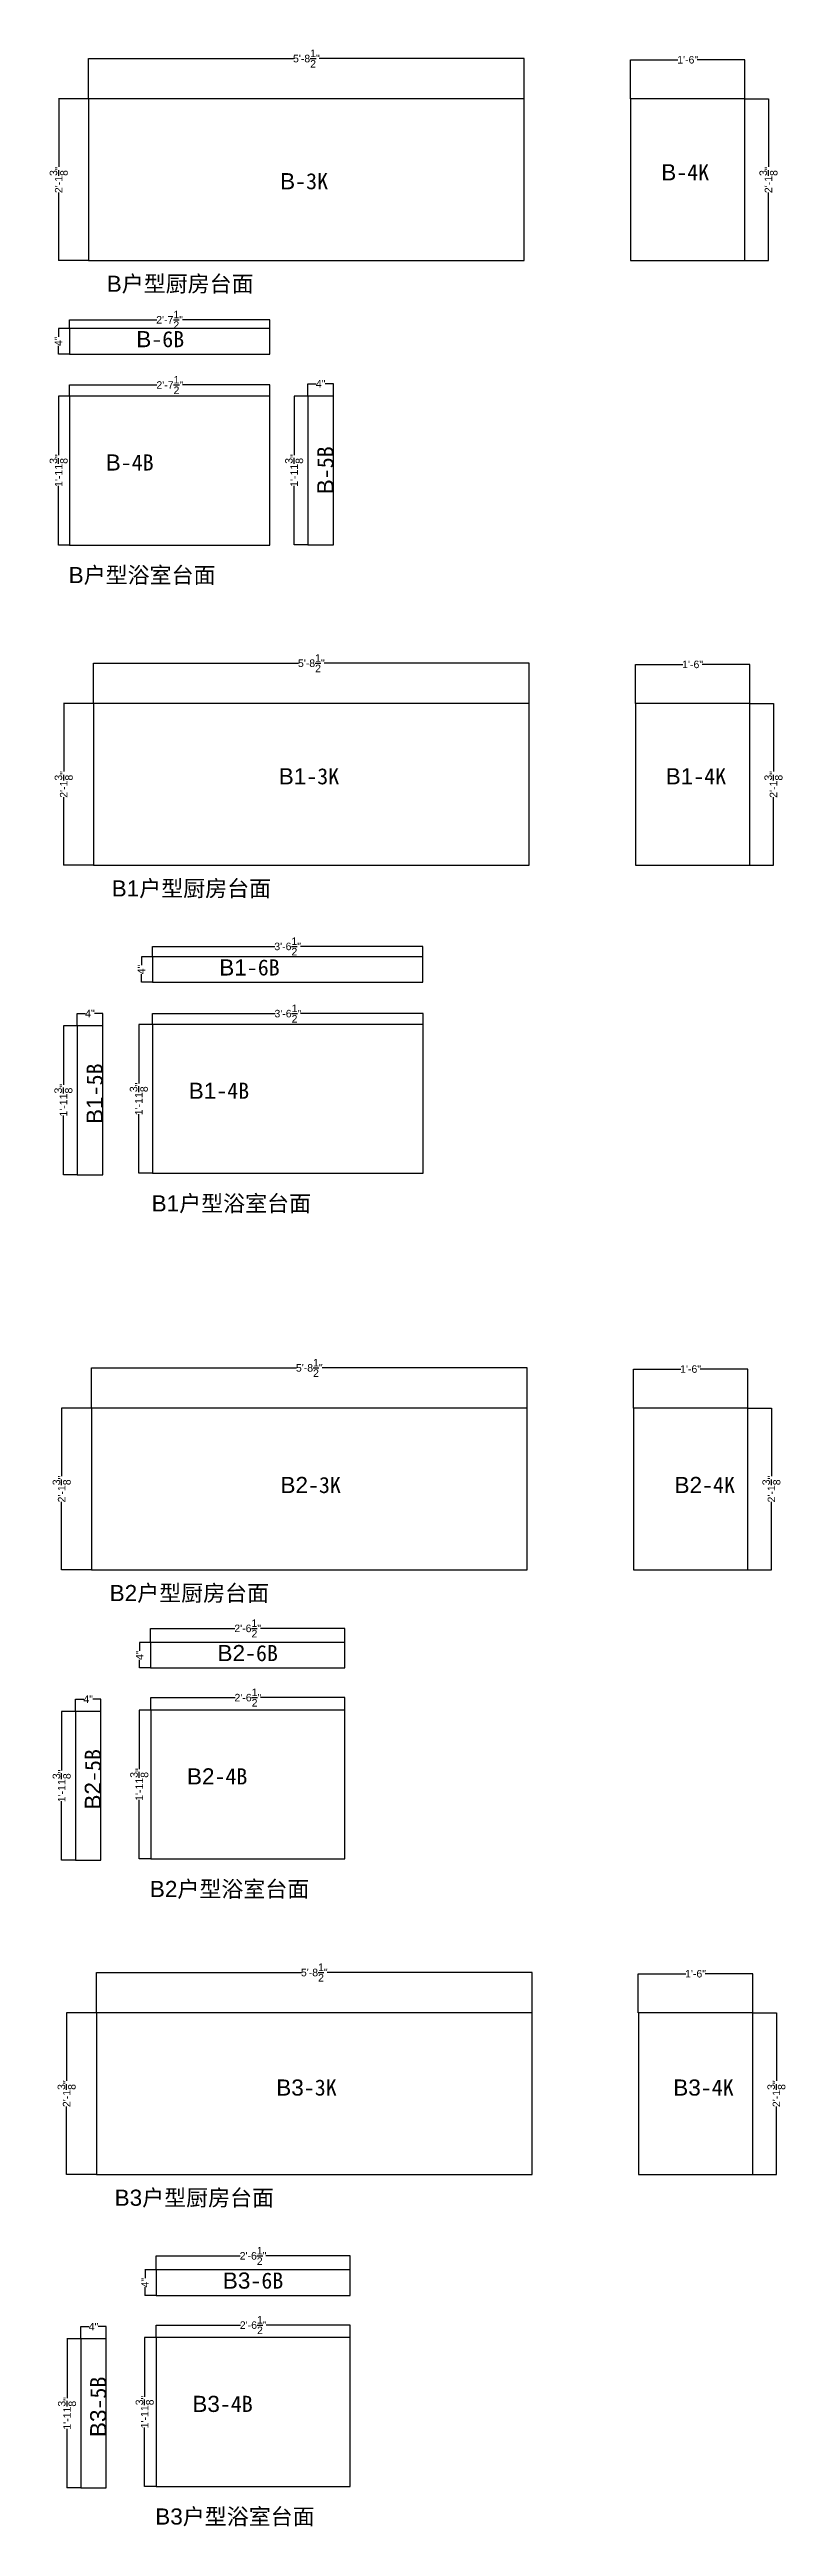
# Model space of a CAD drawing. Header units: inches. Extents: x -997106 to 39633, y -30199 to 1961.
# Drawn here: x 4760 to 7699, y -12924 to -3041 of the extents above; entities that cross this region are included whole.
import ezdxf

# ---------------------------------------------------------------- set-up
doc = ezdxf.new("R2010")
doc.units = ezdxf.units.IN
doc.header["$MEASUREMENT"] = 0
doc.layers.get('Defpoints').update_dxf_attribs({"color": 3})
doc.layers.add('编号', color=10, linetype='Continuous', plot=False)
doc.styles.get("Standard").update_dxf_attribs({"font": 'arial.ttf'})
doc.dimstyles.get("Standard").update_dxf_attribs({"dimtxt": 30, "dimasz": 1, "dimexe": 0.18, "dimexo": 0.0625, "dimgap": 0.09, "dimtad": 0, "dimtoh": 1, "dimdec": 4, "dimlfac": 0.03937, "dimzin": 0, "dimdsep": 46, "dimlunit": 4, "dimtxsty": 'Standard', "dimblk": 'ARCHTICK', "dimcen": 1, "dimadec": 0, "dimazin": 0, "dimtfac": 1, "dimtdec": 4, "dimtix": 1, "dimtofl": 0, "dimtmove": 2, "dimatfit": 3, "dimldrblk": 'ARCHTICK', "dimfxl": 1, "dimtolj": 1, "dimtzin": 0, "dimarcsym": 0})

msp = doc.modelspace()

# ---------------------------------------------------------------- texts
at = {"char_height": 64.3508622, "attachment_point": 1}
for s, insert in [('B{\\fSimSun|b0|i0|c134|p2;户型厨房台面}', (4988.62083, -3942.92955)), ('B{\\fSimSun|b0|i0|c134|p2;户型浴室台面}', (4836.5502, -5105.34741)), ('B1{\\fSimSun|b0|i0|c134|p2;户型厨房台面}', (5008.48823, -6355.57593)), ('B1{\\fSimSun|b0|i0|c134|p2;户型浴室台面}', (5167.99405, -7612.34775)), ('B2{\\fSimSun|b0|i0|c134|p2;户型厨房台面}', (5000.30633, -9167.21558)), ('B2{\\fSimSun|b0|i0|c134|p2;户型浴室台面}', (5160.88133, -10348.11614)), ('B3{\\fSimSun|b0|i0|c134|p2;户型厨房台面}', (5020.17374, -11579.86196)), ('B3{\\fSimSun|b0|i0|c134|p2;户型浴室台面}', (5182.34449, -12851.9142))]:
    msp.add_mtext(s, dxfattribs=dict(at, insert=insert))
at = {"layer": '编号', "char_height": 64.3508622, "attachment_point": 1}
for s, insert in [('B{\\fSimSun|b0|i0|c134|p2;-3K}', (5681.04664, -3533.79139)), ('B{\\fSimSun|b0|i0|c134|p2;-4K}', (7202.94962, -3498.27257)), ('B{\\fSimSun|b0|i0|c134|p2;-6B}', (5106.63169, -4163.94506)), ('B{\\fSimSun|b0|i0|c134|p2;-4B}', (4984.69964, -4656.01632)), ('B1{\\fSimSun|b0|i0|c134|p2;-3K}', (5675.64495, -5908.19296)), ('B1{\\fSimSun|b0|i0|c134|p2;-4K}', (7220.85901, -5908.19296)), ('B1{\\fSimSun|b0|i0|c134|p2;-6B}', (5438.07555, -6670.9454)), ('B1{\\fSimSun|b0|i0|c134|p2;-4B}', (5316.1435, -7163.01666)), ('B2{\\fSimSun|b0|i0|c134|p2;-3K}', (5682.45484, -8735.98948)), ('B2{\\fSimSun|b0|i0|c134|p2;-4K}', (7255.97965, -8735.98948)), ('B2{\\fSimSun|b0|i0|c134|p2;-6B}', (5430.96282, -9406.71379)), ('B2{\\fSimSun|b0|i0|c134|p2;-4B}', (5309.03077, -9898.78504)), ('B3{\\fSimSun|b0|i0|c134|p2;-3K}', (5665.6347, -11140.26965)), ('B3{\\fSimSun|b0|i0|c134|p2;-4K}', (7250.97439, -11140.26965)), ('B3{\\fSimSun|b0|i0|c134|p2;-6B}', (5452.42599, -11910.51185)), ('B3{\\fSimSun|b0|i0|c134|p2;-4B}', (5330.49393, -12402.58311))]:
    msp.add_mtext(s, dxfattribs=dict(at, insert=insert))
at = {"layer": '编号', "char_height": 64.3508622, "attachment_point": 1, "rotation": 90}
for s, insert in [('B{\\fSimSun|b0|i0|c134|p2;-5B}', (5829.24709, -4815.05339)), ('B1{\\fSimSun|b0|i0|c134|p2;-5B}', (4908.0274, -7327.7117)), ('B2{\\fSimSun|b0|i0|c134|p2;-5B}', (4900.91467, -10063.48009)), ('B3{\\fSimSun|b0|i0|c134|p2;-5B}', (4922.37783, -12567.27815))]:
    msp.add_mtext(s, dxfattribs=dict(at, insert=insert))

# ---------------------------------------------------------------- blocks, each defined once
blk = doc.blocks.new('_ArchTick')
at = {"color": 0, "linetype": 'ByBlock', "const_width": 0.15}
blk.add_lwpolyline([(-0.5, -0.5), (0.5, 0.5)], dxfattribs=at)
blk = doc.blocks.new('*D178')
at = {"color": 0, "lineweight": -2, "transparency": 16777216}
for p, q in [((4927.5, -8461.9), (4927.5, -8300.7)), ((4927.5, -8300.9), (5746.6, -8300.9)), ((6667.5, -8300.9), (5848.4, -8300.9)), ((6667.5, -8461.9), (6667.5, -8300.7))]:
    blk.add_line(p, q, dxfattribs=at)
at = {"layer": 'Defpoints', "color": 0, "transparency": 16777216}
for p in [(6667.5, -8300.9), (4927.5, -8461.9), (6667.5, -8461.9)]:
    blk.add_point(p, dxfattribs=at)
at = {"color": 0, "lineweight": -2, "transparency": 16777216, "rotation": 180}
blk.add_blockref('_ArchTick', (4927.5, -8300.9), dxfattribs=at)
at = {"color": 0, "lineweight": -2, "transparency": 16777216}
blk.add_blockref('_ArchTick', (6667.5, -8300.9), dxfattribs=at)
at = {"color": 0, "transparency": 16777216, "insert": (5797.5, -8300.9), "char_height": 30, "attachment_point": 5}
blk.add_mtext('\\A1;5\'-8{\\H1x;\\S1/2;}"', dxfattribs=at)
blk = doc.blocks.new('*D179')
at = {"color": 0, "lineweight": -2, "transparency": 16777216}
for p, q in [((4927.5, -8461.9), (4808.4, -8461.9)), ((4808.5, -8461.9), (4808.5, -8733.3)), ((4808.5, -9106.9), (4808.5, -8835.6)), ((4927.5, -9106.9), (4808.4, -9106.9))]:
    blk.add_line(p, q, dxfattribs=at)
at = {"layer": 'Defpoints', "color": 0, "transparency": 16777216}
for p in [(4927.5, -8461.9), (4808.5, -9106.9), (4927.5, -9106.9)]:
    blk.add_point(p, dxfattribs=at)
at = {"color": 0, "lineweight": -2, "transparency": 16777216}
for p, rotation in [((4808.5, -8461.9), 90), ((4808.5, -9106.9), 270)]:
    blk.add_blockref('_ArchTick', p, dxfattribs=dict(at, rotation=rotation))
at = {"color": 0, "transparency": 16777216, "insert": (4808.5, -8784.4), "char_height": 30, "attachment_point": 5, "rotation": 90}
blk.add_mtext('\\A1;2\'-1{\\H1x;\\S3/8;}"', dxfattribs=at)
blk = doc.blocks.new('*D180')
at = {"color": 0, "lineweight": -2, "transparency": 16777216}
for p, q in [((7091.7, -8461.9), (7091.7, -8305.7)), ((7091.7, -8305.8), (7281.6, -8305.8)), ((7548.7, -8305.8), (7358.7, -8305.8)), ((7548.7, -8461.9), (7548.7, -8305.7))]:
    blk.add_line(p, q, dxfattribs=at)
at = {"layer": 'Defpoints', "color": 0, "transparency": 16777216}
for p in [(7548.7, -8305.8), (7091.7, -8461.9), (7548.7, -8461.9)]:
    blk.add_point(p, dxfattribs=at)
at = {"color": 0, "lineweight": -2, "transparency": 16777216, "rotation": 180}
blk.add_blockref('_ArchTick', (7091.7, -8305.8), dxfattribs=at)
at = {"color": 0, "lineweight": -2, "transparency": 16777216}
blk.add_blockref('_ArchTick', (7548.7, -8305.8), dxfattribs=at)
at = {"color": 0, "transparency": 16777216, "insert": (7320.2, -8305.8), "char_height": 30, "attachment_point": 5}
blk.add_mtext('\\A1;1\'-6"', dxfattribs=at)
blk = doc.blocks.new('*D181')
at = {"color": 0, "lineweight": -2, "transparency": 16777216}
for p, q in [((7548.7, -8461.9), (7643.1, -8461.9)), ((7642.9, -8461.9), (7642.9, -8733.3)), ((7642.9, -9106.9), (7642.9, -8835.6)), ((7548.7, -9106.9), (7643.1, -9106.9))]:
    blk.add_line(p, q, dxfattribs=at)
at = {"layer": 'Defpoints', "color": 0, "transparency": 16777216}
for p in [(7548.7, -8461.9), (7548.7, -9106.9), (7642.9, -9106.9)]:
    blk.add_point(p, dxfattribs=at)
at = {"color": 0, "lineweight": -2, "transparency": 16777216}
for p, rotation in [((7642.9, -8461.9), 90), ((7642.9, -9106.9), 270)]:
    blk.add_blockref('_ArchTick', p, dxfattribs=dict(at, rotation=rotation))
at = {"color": 0, "transparency": 16777216, "insert": (7642.9, -8784.4), "char_height": 30, "attachment_point": 5, "rotation": 90}
blk.add_mtext('\\A1;2\'-1{\\H1x;\\S3/8;}"', dxfattribs=at)
blk = doc.blocks.new('*D218')
at = {"color": 0, "lineweight": -2, "transparency": 16777216}
for p, q in [((4947.4, -10874.5), (4947.4, -10713.4)), ((4947.4, -10713.5), (5766.5, -10713.5)), ((6687.4, -10713.5), (5868.3, -10713.5)), ((6687.4, -10874.5), (6687.4, -10713.4))]:
    blk.add_line(p, q, dxfattribs=at)
at = {"layer": 'Defpoints', "color": 0, "transparency": 16777216}
for p in [(6687.4, -10713.5), (4947.4, -10874.6), (6687.4, -10874.6)]:
    blk.add_point(p, dxfattribs=at)
at = {"color": 0, "lineweight": -2, "transparency": 16777216, "rotation": 180}
blk.add_blockref('_ArchTick', (4947.4, -10713.5), dxfattribs=at)
at = {"color": 0, "lineweight": -2, "transparency": 16777216}
blk.add_blockref('_ArchTick', (6687.4, -10713.5), dxfattribs=at)
at = {"color": 0, "transparency": 16777216, "insert": (5817.4, -10713.5), "char_height": 30, "attachment_point": 5}
blk.add_mtext('\\A1;5\'-8{\\H1x;\\S1/2;}"', dxfattribs=at)
blk = doc.blocks.new('*D219')
at = {"color": 0, "lineweight": -2, "transparency": 16777216}
for p, q in [((4947.3, -10874.6), (4828.2, -10874.6)), ((4828.4, -10874.6), (4828.4, -11146)), ((4828.4, -11519.6), (4828.4, -11248.2)), ((4947.3, -11519.6), (4828.2, -11519.6))]:
    blk.add_line(p, q, dxfattribs=at)
at = {"layer": 'Defpoints', "color": 0, "transparency": 16777216}
for p in [(4947.4, -10874.6), (4828.4, -11519.6), (4947.4, -11519.6)]:
    blk.add_point(p, dxfattribs=at)
at = {"color": 0, "lineweight": -2, "transparency": 16777216}
for p, rotation in [((4828.4, -10874.6), 90), ((4828.4, -11519.6), 270)]:
    blk.add_blockref('_ArchTick', p, dxfattribs=dict(at, rotation=rotation))
at = {"color": 0, "transparency": 16777216, "insert": (4828.4, -11197.1), "char_height": 30, "attachment_point": 5, "rotation": 90}
blk.add_mtext('\\A1;2\'-1{\\H1x;\\S3/8;}"', dxfattribs=at)
blk = doc.blocks.new('*D220')
at = {"color": 0, "lineweight": -2, "transparency": 16777216}
for p, q in [((7111.5, -10874.5), (7111.5, -10718.3)), ((7111.5, -10718.5), (7301.5, -10718.5)), ((7568.5, -10718.5), (7378.6, -10718.5)), ((7568.5, -10874.5), (7568.5, -10718.3))]:
    blk.add_line(p, q, dxfattribs=at)
at = {"layer": 'Defpoints', "color": 0, "transparency": 16777216}
for p in [(7568.5, -10718.5), (7111.5, -10874.6), (7568.5, -10874.6)]:
    blk.add_point(p, dxfattribs=at)
at = {"color": 0, "lineweight": -2, "transparency": 16777216, "rotation": 180}
blk.add_blockref('_ArchTick', (7111.5, -10718.5), dxfattribs=at)
at = {"color": 0, "lineweight": -2, "transparency": 16777216}
blk.add_blockref('_ArchTick', (7568.5, -10718.5), dxfattribs=at)
at = {"color": 0, "transparency": 16777216, "insert": (7340, -10718.5), "char_height": 30, "attachment_point": 5}
blk.add_mtext('\\A1;1\'-6"', dxfattribs=at)
blk = doc.blocks.new('*D221')
at = {"color": 0, "lineweight": -2, "transparency": 16777216}
for p, q in [((7568.6, -10874.6), (7663, -10874.6)), ((7662.8, -10874.6), (7662.8, -11146)), ((7662.8, -11519.6), (7662.8, -11248.2)), ((7568.6, -11519.6), (7663, -11519.6))]:
    blk.add_line(p, q, dxfattribs=at)
at = {"layer": 'Defpoints', "color": 0, "transparency": 16777216}
for p in [(7568.5, -10874.6), (7568.5, -11519.6), (7662.8, -11519.6)]:
    blk.add_point(p, dxfattribs=at)
at = {"color": 0, "lineweight": -2, "transparency": 16777216}
for p, rotation in [((7662.8, -10874.6), 90), ((7662.8, -11519.6), 270)]:
    blk.add_blockref('_ArchTick', p, dxfattribs=dict(at, rotation=rotation))
at = {"color": 0, "transparency": 16777216, "insert": (7662.8, -11197.1), "char_height": 30, "attachment_point": 5, "rotation": 90}
blk.add_mtext('\\A1;2\'-1{\\H1x;\\S3/8;}"', dxfattribs=at)
blk = doc.blocks.new('*D936')
at = {"color": 0, "lineweight": -2, "transparency": 16777216}
for p, q in [((4863.5, -9671.8), (4808.4, -9671.8)), ((4808.6, -9671.8), (4808.6, -9907.7)), ((4808.6, -10265.8), (4808.6, -10029.9)), ((4863.5, -10265.8), (4808.4, -10265.8))]:
    blk.add_line(p, q, dxfattribs=at)
at = {"layer": 'Defpoints', "color": 0, "transparency": 16777216}
for p in [(4863.5, -9671.8), (4808.6, -10265.8), (4863.5, -10265.8)]:
    blk.add_point(p, dxfattribs=at)
at = {"color": 0, "lineweight": -2, "transparency": 16777216}
for p, rotation in [((4808.6, -9671.8), 90), ((4808.6, -10265.8), 270)]:
    blk.add_blockref('_ArchTick', p, dxfattribs=dict(at, rotation=rotation))
at = {"color": 0, "transparency": 16777216, "insert": (4808.6, -9968.8), "char_height": 30, "attachment_point": 5, "rotation": 90}
blk.add_mtext('\\A1;1\'-11{\\H1x;\\S3/8;}"', dxfattribs=at)
blk = doc.blocks.new('*D937')
at = {"color": 0, "lineweight": -2, "transparency": 16777216}
for p, q in [((4863.5, -9671.7), (4863.5, -9622.5)), ((4863.5, -9622.7), (4896.6, -9622.7)), ((4965.5, -9622.7), (4932.5, -9622.7)), ((4965.5, -9671.7), (4965.5, -9622.5))]:
    blk.add_line(p, q, dxfattribs=at)
at = {"layer": 'Defpoints', "color": 0, "transparency": 16777216}
for p in [(4863.5, -9671.8), (4965.5, -9622.7), (4965.5, -9671.8)]:
    blk.add_point(p, dxfattribs=at)
at = {"color": 0, "lineweight": -2, "transparency": 16777216, "rotation": 180}
blk.add_blockref('_ArchTick', (4863.5, -9622.7), dxfattribs=at)
at = {"color": 0, "lineweight": -2, "transparency": 16777216}
blk.add_blockref('_ArchTick', (4965.5, -9622.7), dxfattribs=at)
at = {"color": 0, "transparency": 16777216, "insert": (4914.5, -9622.7), "char_height": 30, "attachment_point": 5}
blk.add_mtext('\\A1;4"', dxfattribs=at)
blk = doc.blocks.new('*D932')
at = {"color": 0, "lineweight": -2, "transparency": 16777216}
for p, q in [((5163.9, -9396.3), (5119.9, -9396.3)), ((5120.1, -9396.3), (5120.1, -9429.3)), ((5120.1, -9498.3), (5120.1, -9465.2)), ((5163.9, -9498.3), (5119.9, -9498.3))]:
    blk.add_line(p, q, dxfattribs=at)
at = {"layer": 'Defpoints', "color": 0, "transparency": 16777216}
for p in [(5164, -9396.3), (5120.1, -9498.3), (5164, -9498.3)]:
    blk.add_point(p, dxfattribs=at)
at = {"color": 0, "lineweight": -2, "transparency": 16777216}
for p, rotation in [((5120.1, -9396.3), 90), ((5120.1, -9498.3), 270)]:
    blk.add_blockref('_ArchTick', p, dxfattribs=dict(at, rotation=rotation))
at = {"color": 0, "transparency": 16777216, "insert": (5120.1, -9447.3), "char_height": 30, "attachment_point": 5, "rotation": 90}
blk.add_mtext('\\A1;4"', dxfattribs=at)
blk = doc.blocks.new('*D938')
at = {"color": 0, "lineweight": -2, "transparency": 16777216}
for p, q in [((5164, -9394.5), (5164, -9340.2)), ((5164, -9340.4), (5500.3, -9340.4)), ((5939, -9340.4), (5602.6, -9340.4)), ((5939, -9396.2), (5939, -9340.2))]:
    blk.add_line(p, q, dxfattribs=at)
at = {"layer": 'Defpoints', "color": 0, "transparency": 16777216}
for p in [(5939, -9340.4), (5164, -9394.6), (5939, -9396.3)]:
    blk.add_point(p, dxfattribs=at)
at = {"color": 0, "lineweight": -2, "transparency": 16777216, "rotation": 180}
blk.add_blockref('_ArchTick', (5164, -9340.4), dxfattribs=at)
at = {"color": 0, "lineweight": -2, "transparency": 16777216}
blk.add_blockref('_ArchTick', (5939, -9340.4), dxfattribs=at)
at = {"color": 0, "transparency": 16777216, "insert": (5551.5, -9340.4), "char_height": 30, "attachment_point": 5}
blk.add_mtext('\\A1;2\'-6{\\H1x;\\S1/2;}"', dxfattribs=at)
blk = doc.blocks.new('*D939')
at = {"color": 0, "lineweight": -2, "transparency": 16777216}
for p, q in [((5164.7, -9666.3), (5164.7, -9616.4)), ((5164.7, -9616.6), (5501, -9616.6)), ((5939.7, -9616.6), (5603.3, -9616.6)), ((5939.7, -9666.3), (5939.7, -9616.4))]:
    blk.add_line(p, q, dxfattribs=at)
at = {"layer": 'Defpoints', "color": 0, "transparency": 16777216}
for p in [(5164.7, -9666.4), (5939.7, -9616.6), (5939.7, -9666.4)]:
    blk.add_point(p, dxfattribs=at)
at = {"color": 0, "lineweight": -2, "transparency": 16777216, "rotation": 180}
blk.add_blockref('_ArchTick', (5164.7, -9616.6), dxfattribs=at)
at = {"color": 0, "lineweight": -2, "transparency": 16777216}
blk.add_blockref('_ArchTick', (5939.7, -9616.6), dxfattribs=at)
at = {"color": 0, "transparency": 16777216, "insert": (5552.2, -9616.6), "char_height": 30, "attachment_point": 5}
blk.add_mtext('\\A1;2\'-6{\\H1x;\\S1/2;}"', dxfattribs=at)
blk = doc.blocks.new('*D940')
at = {"color": 0, "lineweight": -2, "transparency": 16777216}
for p, q in [((5164.6, -9666.4), (5118.3, -9666.4)), ((5118.5, -9666.4), (5118.5, -9902.3)), ((5118.5, -10260.4), (5118.5, -10024.5)), ((5164.6, -10260.4), (5118.3, -10260.4))]:
    blk.add_line(p, q, dxfattribs=at)
at = {"layer": 'Defpoints', "color": 0, "transparency": 16777216}
for p in [(5164.7, -9666.4), (5118.5, -10260.4), (5164.7, -10260.4)]:
    blk.add_point(p, dxfattribs=at)
at = {"color": 0, "lineweight": -2, "transparency": 16777216}
for p, rotation in [((5118.5, -9666.4), 90), ((5118.5, -10260.4), 270)]:
    blk.add_blockref('_ArchTick', p, dxfattribs=dict(at, rotation=rotation))
at = {"color": 0, "transparency": 16777216, "insert": (5118.5, -9963.4), "char_height": 30, "attachment_point": 5, "rotation": 90}
blk.add_mtext('\\A1;1\'-11{\\H1x;\\S3/8;}"', dxfattribs=at)
blk = doc.blocks.new('*D960')
at = {"color": 0, "lineweight": -2, "transparency": 16777216}
for p, q in [((4884.9, -12175.6), (4829.9, -12175.6)), ((4830, -12175.6), (4830, -12411.5)), ((4830, -12769.6), (4830, -12533.7)), ((4884.9, -12769.6), (4829.9, -12769.6))]:
    blk.add_line(p, q, dxfattribs=at)
at = {"layer": 'Defpoints', "color": 0, "transparency": 16777216}
for p in [(4885, -12175.6), (4830, -12769.6), (4885, -12769.6)]:
    blk.add_point(p, dxfattribs=at)
at = {"color": 0, "lineweight": -2, "transparency": 16777216}
for p, rotation in [((4830, -12175.6), 90), ((4830, -12769.6), 270)]:
    blk.add_blockref('_ArchTick', p, dxfattribs=dict(at, rotation=rotation))
at = {"color": 0, "transparency": 16777216, "insert": (4830, -12472.6), "char_height": 30, "attachment_point": 5, "rotation": 90}
blk.add_mtext('\\A1;1\'-11{\\H1x;\\S3/8;}"', dxfattribs=at)
blk = doc.blocks.new('*D961')
at = {"color": 0, "lineweight": -2, "transparency": 16777216}
for p, q in [((4885, -12175.5), (4885, -12126.3)), ((4885, -12126.5), (4918.1, -12126.5)), ((4987, -12126.5), (4953.9, -12126.5)), ((4987, -12175.5), (4987, -12126.3))]:
    blk.add_line(p, q, dxfattribs=at)
at = {"layer": 'Defpoints', "color": 0, "transparency": 16777216}
for p in [(4987, -12126.5), (4885, -12175.6), (4987, -12175.6)]:
    blk.add_point(p, dxfattribs=at)
at = {"color": 0, "lineweight": -2, "transparency": 16777216, "rotation": 180}
blk.add_blockref('_ArchTick', (4885, -12126.5), dxfattribs=at)
at = {"color": 0, "lineweight": -2, "transparency": 16777216}
blk.add_blockref('_ArchTick', (4987, -12126.5), dxfattribs=at)
at = {"color": 0, "transparency": 16777216, "insert": (4936, -12126.5), "char_height": 30, "attachment_point": 5}
blk.add_mtext('\\A1;4"', dxfattribs=at)
blk = doc.blocks.new('*D956')
at = {"color": 0, "lineweight": -2, "transparency": 16777216}
for p, q in [((5185.4, -11900.1), (5141.3, -11900.1)), ((5141.5, -11900.1), (5141.5, -11933.1)), ((5185.4, -12002.1), (5141.3, -12002.1)), ((5141.5, -12002.1), (5141.5, -11969))]:
    blk.add_line(p, q, dxfattribs=at)
at = {"layer": 'Defpoints', "color": 0, "transparency": 16777216}
for p in [(5185.4, -11900.1), (5141.5, -12002.1), (5185.4, -12002.1)]:
    blk.add_point(p, dxfattribs=at)
at = {"color": 0, "lineweight": -2, "transparency": 16777216}
for p, rotation in [((5141.5, -11900.1), 90), ((5141.5, -12002.1), 270)]:
    blk.add_blockref('_ArchTick', p, dxfattribs=dict(at, rotation=rotation))
at = {"color": 0, "transparency": 16777216, "insert": (5141.5, -11951.1), "char_height": 30, "attachment_point": 5, "rotation": 90}
blk.add_mtext('\\A1;4"', dxfattribs=at)
blk = doc.blocks.new('*D962')
at = {"color": 0, "lineweight": -2, "transparency": 16777216}
for p, q in [((5185.4, -11898.3), (5185.4, -11844)), ((5185.4, -11844.1), (5521.8, -11844.1)), ((5960.4, -11844.1), (5624.1, -11844.1)), ((5960.4, -11900), (5960.4, -11844))]:
    blk.add_line(p, q, dxfattribs=at)
at = {"layer": 'Defpoints', "color": 0, "transparency": 16777216}
for p in [(5960.4, -11844.1), (5185.4, -11898.4), (5960.4, -11900.1)]:
    blk.add_point(p, dxfattribs=at)
at = {"color": 0, "lineweight": -2, "transparency": 16777216, "rotation": 180}
blk.add_blockref('_ArchTick', (5185.4, -11844.1), dxfattribs=at)
at = {"color": 0, "lineweight": -2, "transparency": 16777216}
blk.add_blockref('_ArchTick', (5960.4, -11844.1), dxfattribs=at)
at = {"color": 0, "transparency": 16777216, "insert": (5572.9, -11844.1), "char_height": 30, "attachment_point": 5}
blk.add_mtext('\\A1;2\'-6{\\H1x;\\S1/2;}"', dxfattribs=at)
blk = doc.blocks.new('*D963')
at = {"color": 0, "lineweight": -2, "transparency": 16777216}
for p, q in [((5186.1, -12170.1), (5186.1, -12120.2)), ((5186.1, -12120.4), (5522.5, -12120.4)), ((5961.1, -12120.4), (5624.8, -12120.4)), ((5961.1, -12170.1), (5961.1, -12120.2))]:
    blk.add_line(p, q, dxfattribs=at)
at = {"layer": 'Defpoints', "color": 0, "transparency": 16777216}
for p in [(5961.1, -12120.4), (5186.1, -12170.2), (5961.1, -12170.2)]:
    blk.add_point(p, dxfattribs=at)
at = {"color": 0, "lineweight": -2, "transparency": 16777216, "rotation": 180}
blk.add_blockref('_ArchTick', (5186.1, -12120.4), dxfattribs=at)
at = {"color": 0, "lineweight": -2, "transparency": 16777216}
blk.add_blockref('_ArchTick', (5961.1, -12120.4), dxfattribs=at)
at = {"color": 0, "transparency": 16777216, "insert": (5573.6, -12120.4), "char_height": 30, "attachment_point": 5}
blk.add_mtext('\\A1;2\'-6{\\H1x;\\S1/2;}"', dxfattribs=at)
blk = doc.blocks.new('*D964')
at = {"color": 0, "lineweight": -2, "transparency": 16777216}
for p, q in [((5186.1, -12170.2), (5139.8, -12170.2)), ((5140, -12170.2), (5140, -12406.1)), ((5140, -12764.2), (5140, -12528.3)), ((5186.1, -12764.2), (5139.8, -12764.2))]:
    blk.add_line(p, q, dxfattribs=at)
at = {"layer": 'Defpoints', "color": 0, "transparency": 16777216}
for p in [(5186.1, -12170.2), (5140, -12764.2), (5186.1, -12764.2)]:
    blk.add_point(p, dxfattribs=at)
at = {"color": 0, "lineweight": -2, "transparency": 16777216}
for p, rotation in [((5140, -12170.2), 90), ((5140, -12764.2), 270)]:
    blk.add_blockref('_ArchTick', p, dxfattribs=dict(at, rotation=rotation))
at = {"color": 0, "transparency": 16777216, "insert": (5140, -12467.2), "char_height": 30, "attachment_point": 5, "rotation": 90}
blk.add_mtext('\\A1;1\'-11{\\H1x;\\S3/8;}"', dxfattribs=at)
blk = doc.blocks.new('*D90')
at = {"color": 0, "lineweight": -2, "transparency": 16777216}
for p, q in [((4915.9, -3237.6), (4915.9, -3076.4)), ((4915.9, -3076.6), (5735, -3076.6)), ((6655.9, -3076.6), (5836.8, -3076.6)), ((6655.9, -3237.6), (6655.9, -3076.4))]:
    blk.add_line(p, q, dxfattribs=at)
at = {"layer": 'Defpoints', "color": 0, "transparency": 16777216}
for p in [(6655.9, -3076.6), (4915.9, -3237.7), (6655.9, -3237.7)]:
    blk.add_point(p, dxfattribs=at)
at = {"color": 0, "lineweight": -2, "transparency": 16777216, "rotation": 180}
blk.add_blockref('_ArchTick', (4915.9, -3076.6), dxfattribs=at)
at = {"color": 0, "lineweight": -2, "transparency": 16777216}
blk.add_blockref('_ArchTick', (6655.9, -3076.6), dxfattribs=at)
at = {"color": 0, "transparency": 16777216, "insert": (5785.9, -3076.6), "char_height": 30, "attachment_point": 5}
blk.add_mtext('\\A1;5\'-8{\\H1x;\\S1/2;}"', dxfattribs=at)
blk = doc.blocks.new('*D91')
at = {"color": 0, "lineweight": -2, "transparency": 16777216}
for p, q in [((4915.8, -3237.7), (4796.7, -3237.7)), ((4796.8, -3237.7), (4796.8, -3509.1)), ((4796.8, -3882.7), (4796.8, -3611.3)), ((4915.8, -3882.7), (4796.7, -3882.7))]:
    blk.add_line(p, q, dxfattribs=at)
at = {"layer": 'Defpoints', "color": 0, "transparency": 16777216}
for p in [(4915.9, -3237.7), (4796.8, -3882.7), (4915.9, -3882.7)]:
    blk.add_point(p, dxfattribs=at)
at = {"color": 0, "lineweight": -2, "transparency": 16777216}
for p, rotation in [((4796.8, -3237.7), 90), ((4796.8, -3882.7), 270)]:
    blk.add_blockref('_ArchTick', p, dxfattribs=dict(at, rotation=rotation))
at = {"color": 0, "transparency": 16777216, "insert": (4796.8, -3560.2), "char_height": 30, "attachment_point": 5, "rotation": 90}
blk.add_mtext('\\A1;2\'-1{\\H1x;\\S3/8;}"', dxfattribs=at)
blk = doc.blocks.new('*D92')
at = {"color": 0, "lineweight": -2, "transparency": 16777216}
for p, q in [((7080, -3237.6), (7080, -3081.4)), ((7080, -3081.6), (7269.9, -3081.6)), ((7537, -3081.6), (7347, -3081.6)), ((7537, -3237.6), (7537, -3081.4))]:
    blk.add_line(p, q, dxfattribs=at)
at = {"layer": 'Defpoints', "color": 0, "transparency": 16777216}
for p in [(7537, -3081.6), (7080, -3237.7), (7537, -3237.7)]:
    blk.add_point(p, dxfattribs=at)
at = {"color": 0, "lineweight": -2, "transparency": 16777216, "rotation": 180}
blk.add_blockref('_ArchTick', (7080, -3081.6), dxfattribs=at)
at = {"color": 0, "lineweight": -2, "transparency": 16777216}
blk.add_blockref('_ArchTick', (7537, -3081.6), dxfattribs=at)
at = {"color": 0, "transparency": 16777216, "insert": (7308.5, -3081.6), "char_height": 30, "attachment_point": 5}
blk.add_mtext('\\A1;1\'-6"', dxfattribs=at)
blk = doc.blocks.new('*D93')
at = {"color": 0, "lineweight": -2, "transparency": 16777216}
for p, q in [((7537, -3237.7), (7631.4, -3237.7)), ((7631.2, -3237.7), (7631.2, -3509.1)), ((7631.2, -3882.7), (7631.2, -3611.3)), ((7537, -3882.7), (7631.4, -3882.7))]:
    blk.add_line(p, q, dxfattribs=at)
at = {"layer": 'Defpoints', "color": 0, "transparency": 16777216}
for p in [(7537, -3237.7), (7537, -3882.7), (7631.2, -3882.7)]:
    blk.add_point(p, dxfattribs=at)
at = {"color": 0, "lineweight": -2, "transparency": 16777216}
for p, rotation in [((7631.2, -3237.7), 90), ((7631.2, -3882.7), 270)]:
    blk.add_blockref('_ArchTick', p, dxfattribs=dict(at, rotation=rotation))
at = {"color": 0, "transparency": 16777216, "insert": (7631.2, -3560.2), "char_height": 30, "attachment_point": 5, "rotation": 90}
blk.add_mtext('\\A1;2\'-1{\\H1x;\\S3/8;}"', dxfattribs=at)
blk = doc.blocks.new('*D134')
at = {"color": 0, "lineweight": -2, "transparency": 16777216}
for p, q in [((4935.7, -5650.2), (4935.7, -5489.1)), ((4935.7, -5489.2), (5754.8, -5489.2)), ((6675.7, -5489.2), (5856.6, -5489.2)), ((6675.7, -5650.2), (6675.7, -5489.1))]:
    blk.add_line(p, q, dxfattribs=at)
at = {"layer": 'Defpoints', "color": 0, "transparency": 16777216}
for p in [(6675.7, -5489.2), (4935.7, -5650.3), (6675.7, -5650.3)]:
    blk.add_point(p, dxfattribs=at)
at = {"color": 0, "lineweight": -2, "transparency": 16777216, "rotation": 180}
blk.add_blockref('_ArchTick', (4935.7, -5489.2), dxfattribs=at)
at = {"color": 0, "lineweight": -2, "transparency": 16777216}
blk.add_blockref('_ArchTick', (6675.7, -5489.2), dxfattribs=at)
at = {"color": 0, "transparency": 16777216, "insert": (5805.7, -5489.2), "char_height": 30, "attachment_point": 5}
blk.add_mtext('\\A1;5\'-8{\\H1x;\\S1/2;}"', dxfattribs=at)
blk = doc.blocks.new('*D135')
at = {"color": 0, "lineweight": -2, "transparency": 16777216}
for p, q in [((4935.7, -5650.3), (4816.5, -5650.3)), ((4816.7, -5650.3), (4816.7, -5921.7)), ((4816.7, -6295.3), (4816.7, -6023.9)), ((4935.7, -6295.3), (4816.5, -6295.3))]:
    blk.add_line(p, q, dxfattribs=at)
at = {"layer": 'Defpoints', "color": 0, "transparency": 16777216}
for p in [(4935.7, -5650.3), (4816.7, -6295.3), (4935.7, -6295.3)]:
    blk.add_point(p, dxfattribs=at)
at = {"color": 0, "lineweight": -2, "transparency": 16777216}
for p, rotation in [((4816.7, -5650.3), 90), ((4816.7, -6295.3), 270)]:
    blk.add_blockref('_ArchTick', p, dxfattribs=dict(at, rotation=rotation))
at = {"color": 0, "transparency": 16777216, "insert": (4816.7, -5972.8), "char_height": 30, "attachment_point": 5, "rotation": 90}
blk.add_mtext('\\A1;2\'-1{\\H1x;\\S3/8;}"', dxfattribs=at)
blk = doc.blocks.new('*D136')
at = {"color": 0, "lineweight": -2, "transparency": 16777216}
for p, q in [((7099.8, -5650.2), (7099.8, -5494)), ((7099.8, -5494.2), (7289.8, -5494.2)), ((7556.8, -5494.2), (7366.9, -5494.2)), ((7556.8, -5650.2), (7556.8, -5494))]:
    blk.add_line(p, q, dxfattribs=at)
at = {"layer": 'Defpoints', "color": 0, "transparency": 16777216}
for p in [(7556.8, -5494.2), (7099.8, -5650.3), (7556.8, -5650.3)]:
    blk.add_point(p, dxfattribs=at)
at = {"color": 0, "lineweight": -2, "transparency": 16777216, "rotation": 180}
blk.add_blockref('_ArchTick', (7099.8, -5494.2), dxfattribs=at)
at = {"color": 0, "lineweight": -2, "transparency": 16777216}
blk.add_blockref('_ArchTick', (7556.8, -5494.2), dxfattribs=at)
at = {"color": 0, "transparency": 16777216, "insert": (7328.3, -5494.2), "char_height": 30, "attachment_point": 5}
blk.add_mtext('\\A1;1\'-6"', dxfattribs=at)
blk = doc.blocks.new('*D137')
at = {"color": 0, "lineweight": -2, "transparency": 16777216}
for p, q in [((7556.9, -5650.3), (7651.3, -5650.3)), ((7651.1, -5650.3), (7651.1, -5921.7)), ((7651.1, -6295.3), (7651.1, -6023.9)), ((7556.9, -6295.3), (7651.3, -6295.3))]:
    blk.add_line(p, q, dxfattribs=at)
at = {"layer": 'Defpoints', "color": 0, "transparency": 16777216}
for p in [(7556.8, -5650.3), (7556.8, -6295.3), (7651.1, -6295.3)]:
    blk.add_point(p, dxfattribs=at)
at = {"color": 0, "lineweight": -2, "transparency": 16777216}
for p, rotation in [((7651.1, -5650.3), 90), ((7651.1, -6295.3), 270)]:
    blk.add_blockref('_ArchTick', p, dxfattribs=dict(at, rotation=rotation))
at = {"color": 0, "transparency": 16777216, "insert": (7651.1, -5972.8), "char_height": 30, "attachment_point": 5, "rotation": 90}
blk.add_mtext('\\A1;2\'-1{\\H1x;\\S3/8;}"', dxfattribs=at)
blk = doc.blocks.new('*D801')
at = {"color": 0, "lineweight": -2, "transparency": 16777216}
for p, q in [((4870.6, -6936), (4815.5, -6936)), ((4815.7, -6936), (4815.7, -7171.9)), ((4815.7, -7530), (4815.7, -7294.1)), ((4870.6, -7530), (4815.5, -7530))]:
    blk.add_line(p, q, dxfattribs=at)
at = {"layer": 'Defpoints', "color": 0, "transparency": 16777216}
for p in [(4870.6, -6936), (4815.7, -7530), (4870.6, -7530)]:
    blk.add_point(p, dxfattribs=at)
at = {"color": 0, "lineweight": -2, "transparency": 16777216}
for p, rotation in [((4815.7, -6936), 90), ((4815.7, -7530), 270)]:
    blk.add_blockref('_ArchTick', p, dxfattribs=dict(at, rotation=rotation))
at = {"color": 0, "transparency": 16777216, "insert": (4815.7, -7233), "char_height": 30, "attachment_point": 5, "rotation": 90}
blk.add_mtext('\\A1;1\'-11{\\H1x;\\S3/8;}"', dxfattribs=at)
blk = doc.blocks.new('*D802')
at = {"color": 0, "lineweight": -2, "transparency": 16777216}
for p, q in [((4870.6, -6936), (4870.6, -6886.8)), ((4870.6, -6886.9), (4903.7, -6886.9)), ((4972.6, -6886.9), (4939.6, -6886.9)), ((4972.6, -6936), (4972.6, -6886.8))]:
    blk.add_line(p, q, dxfattribs=at)
at = {"layer": 'Defpoints', "color": 0, "transparency": 16777216}
for p in [(4972.6, -6886.9), (4870.6, -6936), (4972.6, -6936)]:
    blk.add_point(p, dxfattribs=at)
at = {"color": 0, "lineweight": -2, "transparency": 16777216, "rotation": 180}
blk.add_blockref('_ArchTick', (4870.6, -6886.9), dxfattribs=at)
at = {"color": 0, "lineweight": -2, "transparency": 16777216}
blk.add_blockref('_ArchTick', (4972.6, -6886.9), dxfattribs=at)
at = {"color": 0, "transparency": 16777216, "insert": (4921.6, -6886.9), "char_height": 30, "attachment_point": 5}
blk.add_mtext('\\A1;4"', dxfattribs=at)
blk = doc.blocks.new('*D800')
at = {"color": 0, "lineweight": -2, "transparency": 16777216}
for p, q in [((5171, -6660.5), (5127, -6660.5)), ((5127.2, -6660.5), (5127.2, -6693.6)), ((5171, -6762.5), (5127, -6762.5)), ((5127.2, -6762.5), (5127.2, -6729.4))]:
    blk.add_line(p, q, dxfattribs=at)
at = {"layer": 'Defpoints', "color": 0, "transparency": 16777216}
for p in [(5171.1, -6660.5), (5127.2, -6762.5), (5171.1, -6762.5)]:
    blk.add_point(p, dxfattribs=at)
at = {"color": 0, "lineweight": -2, "transparency": 16777216}
for p, rotation in [((5127.2, -6660.5), 90), ((5127.2, -6762.5), 270)]:
    blk.add_blockref('_ArchTick', p, dxfattribs=dict(at, rotation=rotation))
at = {"color": 0, "transparency": 16777216, "insert": (5127.2, -6711.5), "char_height": 30, "attachment_point": 5, "rotation": 90}
blk.add_mtext('\\A1;4"', dxfattribs=at)
blk = doc.blocks.new('*D803')
at = {"color": 0, "lineweight": -2, "transparency": 16777216}
for p, q in [((5171.8, -6930.6), (5171.8, -6887.2)), ((5171.8, -6887.3), (5660.9, -6887.3)), ((6251.8, -6887.3), (5762.7, -6887.3)), ((6251.8, -6930.6), (6251.8, -6887.2))]:
    blk.add_line(p, q, dxfattribs=at)
at = {"layer": 'Defpoints', "color": 0, "transparency": 16777216}
for p in [(6251.8, -6887.3), (5171.8, -6930.6), (6251.8, -6930.6)]:
    blk.add_point(p, dxfattribs=at)
at = {"color": 0, "lineweight": -2, "transparency": 16777216, "rotation": 180}
blk.add_blockref('_ArchTick', (5171.8, -6887.3), dxfattribs=at)
at = {"color": 0, "lineweight": -2, "transparency": 16777216}
blk.add_blockref('_ArchTick', (6251.8, -6887.3), dxfattribs=at)
at = {"color": 0, "transparency": 16777216, "insert": (5711.8, -6887.3), "char_height": 30, "attachment_point": 5}
blk.add_mtext('\\A1;3\'-6{\\H1x;\\S1/2;}"', dxfattribs=at)
blk = doc.blocks.new('*D804')
at = {"color": 0, "lineweight": -2, "transparency": 16777216}
for p, q in [((5171.1, -6660.4), (5171.1, -6619.1)), ((5171.1, -6619.3), (5660.2, -6619.3)), ((6251.1, -6619.3), (5762, -6619.3)), ((6251.1, -6660.4), (6251.1, -6619.1))]:
    blk.add_line(p, q, dxfattribs=at)
at = {"layer": 'Defpoints', "color": 0, "transparency": 16777216}
for p in [(6251.1, -6619.3), (5171.1, -6660.5), (6251.1, -6660.5)]:
    blk.add_point(p, dxfattribs=at)
at = {"color": 0, "lineweight": -2, "transparency": 16777216, "rotation": 180}
blk.add_blockref('_ArchTick', (5171.1, -6619.3), dxfattribs=at)
at = {"color": 0, "lineweight": -2, "transparency": 16777216}
blk.add_blockref('_ArchTick', (6251.1, -6619.3), dxfattribs=at)
at = {"color": 0, "transparency": 16777216, "insert": (5711.1, -6619.3), "char_height": 30, "attachment_point": 5}
blk.add_mtext('\\A1;3\'-6{\\H1x;\\S1/2;}"', dxfattribs=at)
blk = doc.blocks.new('*D805')
at = {"color": 0, "lineweight": -2, "transparency": 16777216}
for p, q in [((5171.7, -6930.6), (5116.7, -6930.6)), ((5116.8, -6930.6), (5116.8, -7166.5)), ((5116.8, -7524.6), (5116.8, -7288.7)), ((5171.7, -7524.6), (5116.7, -7524.6))]:
    blk.add_line(p, q, dxfattribs=at)
at = {"layer": 'Defpoints', "color": 0, "transparency": 16777216}
for p in [(5171.8, -6930.6), (5116.8, -7524.6), (5171.8, -7524.6)]:
    blk.add_point(p, dxfattribs=at)
at = {"color": 0, "lineweight": -2, "transparency": 16777216}
for p, rotation in [((5116.8, -6930.6), 90), ((5116.8, -7524.6), 270)]:
    blk.add_blockref('_ArchTick', p, dxfattribs=dict(at, rotation=rotation))
at = {"color": 0, "transparency": 16777216, "insert": (5116.8, -7227.6), "char_height": 30, "attachment_point": 5, "rotation": 90}
blk.add_mtext('\\A1;1\'-11{\\H1x;\\S3/8;}"', dxfattribs=at)
blk = doc.blocks.new('*D1178')
at = {"color": 0, "lineweight": -2, "transparency": 16777216}
for p, q in [((5791.8, -4423.4), (5736.7, -4423.4)), ((5736.9, -4423.4), (5736.9, -4659.3)), ((5736.9, -5017.4), (5736.9, -4781.5)), ((5791.8, -5017.4), (5736.7, -5017.4))]:
    blk.add_line(p, q, dxfattribs=at)
at = {"layer": 'Defpoints', "color": 0, "transparency": 16777216}
for p in [(5791.9, -4423.4), (5736.9, -5017.4), (5791.9, -5017.4)]:
    blk.add_point(p, dxfattribs=at)
at = {"color": 0, "lineweight": -2, "transparency": 16777216}
for p, rotation in [((5736.9, -4423.4), 90), ((5736.9, -5017.4), 270)]:
    blk.add_blockref('_ArchTick', p, dxfattribs=dict(at, rotation=rotation))
at = {"color": 0, "transparency": 16777216, "insert": (5736.9, -4720.4), "char_height": 30, "attachment_point": 5, "rotation": 90}
blk.add_mtext('\\A1;1\'-11{\\H1x;\\S3/8;}"', dxfattribs=at)
blk = doc.blocks.new('*D1179')
at = {"color": 0, "lineweight": -2, "transparency": 16777216}
for p, q in [((5791.9, -4423.3), (5791.9, -4374.1)), ((5791.9, -4374.3), (5824.9, -4374.3)), ((5893.9, -4374.3), (5860.8, -4374.3)), ((5893.9, -4423.3), (5893.9, -4374.1))]:
    blk.add_line(p, q, dxfattribs=at)
at = {"layer": 'Defpoints', "color": 0, "transparency": 16777216}
for p in [(5791.9, -4423.4), (5893.9, -4374.3), (5893.9, -4423.4)]:
    blk.add_point(p, dxfattribs=at)
at = {"color": 0, "lineweight": -2, "transparency": 16777216, "rotation": 180}
blk.add_blockref('_ArchTick', (5791.9, -4374.3), dxfattribs=at)
at = {"color": 0, "lineweight": -2, "transparency": 16777216}
blk.add_blockref('_ArchTick', (5893.9, -4374.3), dxfattribs=at)
at = {"color": 0, "transparency": 16777216, "insert": (5842.9, -4374.3), "char_height": 30, "attachment_point": 5}
blk.add_mtext('\\A1;4"', dxfattribs=at)
blk = doc.blocks.new('*D1180')
at = {"color": 0, "lineweight": -2, "transparency": 16777216}
for p, q in [((4840.4, -4423.6), (4840.4, -4378.9)), ((4840.4, -4379.1), (5189.2, -4379.1)), ((5640.4, -4379.1), (5291.5, -4379.1)), ((5640.4, -4423.6), (5640.4, -4378.9))]:
    blk.add_line(p, q, dxfattribs=at)
at = {"layer": 'Defpoints', "color": 0, "transparency": 16777216}
for p in [(4840.4, -4423.6), (5640.4, -4379.1), (5640.4, -4423.6)]:
    blk.add_point(p, dxfattribs=at)
at = {"color": 0, "lineweight": -2, "transparency": 16777216, "rotation": 180}
blk.add_blockref('_ArchTick', (4840.4, -4379.1), dxfattribs=at)
at = {"color": 0, "lineweight": -2, "transparency": 16777216}
blk.add_blockref('_ArchTick', (5640.4, -4379.1), dxfattribs=at)
at = {"color": 0, "transparency": 16777216, "insert": (5240.4, -4379.1), "char_height": 30, "attachment_point": 5}
blk.add_mtext('\\A1;2\'-7{\\H1x;\\S1/2;}"', dxfattribs=at)
blk = doc.blocks.new('*D1181')
at = {"color": 0, "lineweight": -2, "transparency": 16777216}
for p, q in [((4840.3, -4423.6), (4796.4, -4423.6)), ((4796.5, -4423.6), (4796.5, -4659.5)), ((4796.5, -5017.6), (4796.5, -4781.7)), ((4840.3, -5017.6), (4796.4, -5017.6))]:
    blk.add_line(p, q, dxfattribs=at)
at = {"layer": 'Defpoints', "color": 0, "transparency": 16777216}
for p in [(4840.4, -4423.6), (4796.5, -5017.6), (4840.4, -5017.6)]:
    blk.add_point(p, dxfattribs=at)
at = {"color": 0, "lineweight": -2, "transparency": 16777216}
for p, rotation in [((4796.5, -4423.6), 90), ((4796.5, -5017.6), 270)]:
    blk.add_blockref('_ArchTick', p, dxfattribs=dict(at, rotation=rotation))
at = {"color": 0, "transparency": 16777216, "insert": (4796.5, -4720.6), "char_height": 30, "attachment_point": 5, "rotation": 90}
blk.add_mtext('\\A1;1\'-11{\\H1x;\\S3/8;}"', dxfattribs=at)
blk = doc.blocks.new('*D1182')
at = {"color": 0, "lineweight": -2, "transparency": 16777216}
for p, q in [((4839.6, -4153.5), (4795.9, -4153.5)), ((4796.1, -4153.5), (4796.1, -4186.6)), ((4796.1, -4255.5), (4796.1, -4222.4)), ((4839.6, -4255.5), (4795.9, -4255.5))]:
    blk.add_line(p, q, dxfattribs=at)
at = {"layer": 'Defpoints', "color": 0, "transparency": 16777216}
for p in [(4839.6, -4153.5), (4796.1, -4255.5), (4839.6, -4255.5)]:
    blk.add_point(p, dxfattribs=at)
at = {"color": 0, "lineweight": -2, "transparency": 16777216}
for p, rotation in [((4796.1, -4153.5), 90), ((4796.1, -4255.5), 270)]:
    blk.add_blockref('_ArchTick', p, dxfattribs=dict(at, rotation=rotation))
at = {"color": 0, "transparency": 16777216, "insert": (4796.1, -4204.5), "char_height": 30, "attachment_point": 5, "rotation": 90}
blk.add_mtext('\\A1;4"', dxfattribs=at)
blk = doc.blocks.new('*D1183')
at = {"color": 0, "lineweight": -2, "transparency": 16777216}
for p, q in [((4839.6, -4153.4), (4839.6, -4118.7)), ((4839.6, -4118.9), (5188.5, -4118.9)), ((5639.6, -4118.9), (5290.8, -4118.9)), ((5639.6, -4153.4), (5639.6, -4118.7))]:
    blk.add_line(p, q, dxfattribs=at)
at = {"layer": 'Defpoints', "color": 0, "transparency": 16777216}
for p in [(5639.6, -4118.9), (4839.6, -4153.5), (5639.6, -4153.5)]:
    blk.add_point(p, dxfattribs=at)
at = {"color": 0, "lineweight": -2, "transparency": 16777216, "rotation": 180}
blk.add_blockref('_ArchTick', (4839.6, -4118.9), dxfattribs=at)
at = {"color": 0, "lineweight": -2, "transparency": 16777216}
blk.add_blockref('_ArchTick', (5639.6, -4118.9), dxfattribs=at)
at = {"color": 0, "transparency": 16777216, "insert": (5239.6, -4118.9), "char_height": 30, "attachment_point": 5}
blk.add_mtext('\\A1;2\'-7{\\H1x;\\S1/2;}"', dxfattribs=at)

# ---------------------------------------------------------------- dimensions: what is measured, and where the dimension line sits
for base, p1, p2, picture, middle in [((6655.85342, -3076.59805), (4915.85342, -3237.66081), (6655.85342, -3237.66081), '*D90', (5785.85342, -3076.59805)), ((7536.96757, -3081.56139), (7079.96757, -3237.66081), (7536.96757, -3237.66081), '*D92', (7308.46757, -3081.56139)), ((5639.62215, -4118.86974), (4839.62215, -4153.49818), (5639.62215, -4153.49818), '*D1183', (5239.62215, -4118.86974)), ((5640.35543, -4379.06373), (4840.35543, -4423.63055), (5640.35543, -4423.63055), '*D1180', (5240.35543, -4379.06373)), ((5893.86132, -4374.2832), (5791.86132, -4423.38406), (5893.86132, -4423.38406), '*D1179', (5842.86132, -4374.2832)), ((6675.72083, -5489.24444), (4935.72083, -5650.3072), (6675.72083, -5650.3072), '*D134', (5805.72083, -5489.24444)), ((7556.83498, -5494.20778), (7099.83498, -5650.3072), (7556.83498, -5650.3072), '*D136', (7328.33498, -5494.20778)), ((6251.066, -6619.2819), (5171.066, -6660.49852), (6251.066, -6660.49852), '*D804', (5711.066, -6619.2819)), ((4972.64163, -6886.94152), (4870.64163, -6936.04238), (4972.64163, -6936.04238), '*D802', (4921.64163, -6886.94152)), ((6251.79929, -6887.33561), (5171.79929, -6930.63089), (6251.79929, -6930.63089), '*D803', (5711.79929, -6887.33561)), ((6667.53893, -8300.88408), (4927.53893, -8461.94684), (6667.53893, -8461.94684), '*D178', (5797.53893, -8300.88408)), ((7548.65308, -8305.84742), (7091.65308, -8461.94684), (7548.65308, -8461.94684), '*D180', (7320.15308, -8305.84742)), ((5938.9532757306, -9340.350299597), (5163.9532757306, -9394.6097062459), (5938.9532757306, -9396.26690598), '*D938', (5551.4532757306, -9340.350299597)), ((5939.6865620458, -9616.5801164254), (5164.6865620458, -9666.3992781264), (5939.6865620458, -9666.3992781264), '*D939', (5552.1865620458, -9616.5801164254)), ((4965.52891, -9622.7099), (4863.52891, -9671.81076), (4965.52891, -9671.81076), '*D937', (4914.52891, -9622.7099)), ((6687.40633, -10713.53047), (4947.40633, -10874.59323), (6687.40633, -10874.59323), '*D218', (5817.40633, -10713.53047)), ((7568.52048, -10718.49381), (7111.52048, -10874.59323), (7568.52048, -10874.59323), '*D220', (7340.02048, -10718.49381)), ((5960.4164388341, -11844.1483623522), (5185.4164388341, -11898.4077690011), (5960.4164388341, -11900.0649687352), '*D962', (5572.9164388341, -11844.1483623522)), ((4986.99207, -12126.50797), (4884.99207, -12175.60883), (4986.99207, -12175.60883), '*D961', (4935.99207, -12126.50797)), ((5961.1497251493, -12120.3781791806), (5186.1497251493, -12170.1973408817), (5961.1497251493, -12170.1973408817), '*D963', (5573.6497251493, -12120.3781791806))]:
    dim = msp.add_linear_dim(base=base, p1=p1, p2=p2, dimstyle='Standard')
    dim.commit()
    dim.dimension.update_dxf_attribs({"geometry": picture, "text_midpoint": middle})
for base, p1, p2, picture, middle in [((4796.8448296435, -3882.6608132585), (4915.8534240323, -3237.6608132585), (4915.8534240323, -3882.6608132585), '*D91', (4796.8448296435, -3560.1608132585)), ((7631.2175541442, -3882.6608132585), (7536.9675745196, -3237.6608132585), (7536.9675745196, -3882.6608132585), '*D93', (7631.2175541442, -3560.1608132585)), ((4796.08639, -4255.49818), (4839.62215, -4153.49818), (4839.62215, -4255.49818), '*D1182', (4796.08639, -4204.49818)), ((4796.53582, -5017.63055), (4840.35543, -4423.63055), (4840.35543, -5017.63055), '*D1181', (4796.53582, -4720.63055)), ((5736.91563, -5017.38406), (5791.86132, -4423.38406), (5791.86132, -5017.38406), '*D1178', (5736.91563, -4720.38406)), ((4816.7122355657, -6295.3071975612), (4935.7208299545, -5650.3071975612), (4935.7208299545, -6295.3071975612), '*D135', (4816.7122355657, -5972.8071975612)), ((7651.0849600664, -6295.3071975612), (7556.8349804418, -5650.3071975612), (7556.8349804418, -6295.3071975612), '*D137', (7651.0849600664, -5972.8071975612)), ((5127.178, -6762.49852), (5171.066, -6660.49852), (5171.066, -6762.49852), '*D800', (5127.178, -6711.49852)), ((4815.69594, -7530.04238), (4870.64163, -6936.04238), (4870.64163, -7530.04238), '*D801', (4815.69594, -7233.04238)), ((5116.84874, -7524.63089), (5171.79929, -6930.63089), (5171.79929, -7524.63089), '*D805', (5116.84874, -7227.63089)), ((4808.5303317183, -9106.9468432063), (4927.538926107, -8461.9468432063), (4927.538926107, -9106.9468432063), '*D179', (4808.5303317183, -8784.4468432063)), ((7642.903056219, -9106.9468432063), (7548.6530765943, -8461.9468432063), (7548.6530765943, -9106.9468432063), '*D181', (7642.9030562189, -8784.4468432063)), ((5120.06528, -9498.26691), (5163.95328, -9396.26691), (5163.95328, -9498.26691), '*D932', (5120.06528, -9447.26691)), ((4808.58321, -10265.81076), (4863.52891, -9671.81076), (4863.52891, -10265.81076), '*D936', (4808.58321, -9968.81076)), ((5118.49095, -10260.39928), (5164.68656, -9666.39928), (5164.68656, -10260.39928), '*D940', (5118.49095, -9963.39928)), ((4828.3977376405, -11519.593227509), (4947.4063320293, -10874.593227509), (4947.4063320293, -11519.593227509), '*D219', (4828.3977376405, -11197.093227509)), ((7662.7704621412, -11519.593227509), (7568.5204825165, -10874.593227509), (7568.5204825165, -11519.593227509), '*D221', (7662.7704621412, -11197.093227509)), ((5141.52844, -12002.06497), (5185.41644, -11900.06497), (5185.41644, -12002.06497), '*D956', (5141.52844, -11951.06497)), ((4830.04637, -12769.60883), (4884.99207, -12175.60883), (4884.99207, -12769.60883), '*D960', (4830.04637, -12472.60883)), ((5139.95411, -12764.19734), (5186.14973, -12170.19734), (5186.14973, -12764.19734), '*D964', (5139.95411, -12467.19734))]:
    dim = msp.add_linear_dim(base=base, p1=p1, p2=p2, angle=90, dimstyle='Standard')
    dim.commit()
    dim.dimension.update_dxf_attribs({"geometry": picture, "text_midpoint": middle})

# ---------------------------------------------------------------- linework, layer by layer
for points in [[(4915.85342, -3882.66081), (6655.85342, -3882.66081), (6655.85342, -3237.66081), (4915.85342, -3237.66081)], [(7079.96757, -3882.66081), (7536.96757, -3882.66081), (7536.96757, -3237.66081), (7079.96757, -3237.66081)], [(4839.62215, -4255.49818), (5639.62215, -4255.49818), (5639.62215, -4153.49818), (4839.62215, -4153.49818)], [(4840.35543, -5017.63055), (5640.35543, -5017.63055), (5640.35543, -4423.63055), (4840.35543, -4423.63055)], [(5791.86132, -5017.38406), (5893.86132, -5017.38406), (5893.86132, -4423.38406), (5791.86132, -4423.38406)], [(4935.72083, -6295.3072), (6675.72083, -6295.3072), (6675.72083, -5650.3072), (4935.72083, -5650.3072)], [(7099.83498, -6295.3072), (7556.83498, -6295.3072), (7556.83498, -5650.3072), (7099.83498, -5650.3072)], [(5171.066, -6762.49852), (6251.066, -6762.49852), (6251.066, -6660.49852), (5171.066, -6660.49852)], [(4870.64163, -7530.04238), (4972.64163, -7530.04238), (4972.64163, -6936.04238), (4870.64163, -6936.04238)], [(5171.79929, -7524.63089), (6251.79929, -7524.63089), (6251.79929, -6930.63089), (5171.79929, -6930.63089)], [(4927.53893, -9106.94684), (6667.53893, -9106.94684), (6667.53893, -8461.94684), (4927.53893, -8461.94684)], [(7091.65308, -9106.94684), (7548.65308, -9106.94684), (7548.65308, -8461.94684), (7091.65308, -8461.94684)], [(5163.95328, -9498.26691), (5938.95328, -9498.26691), (5938.95328, -9396.26691), (5163.95328, -9396.26691)], [(4863.52891, -10265.81076), (4965.52891, -10265.81076), (4965.52891, -9671.81076), (4863.52891, -9671.81076)], [(5164.68656, -10260.39928), (5939.68656, -10260.39928), (5939.68656, -9666.39928), (5164.68656, -9666.39928)], [(4947.40633, -11519.59323), (6687.40633, -11519.59323), (6687.40633, -10874.59323), (4947.40633, -10874.59323)], [(7111.52048, -11519.59323), (7568.52048, -11519.59323), (7568.52048, -10874.59323), (7111.52048, -10874.59323)], [(5185.41644, -12002.06497), (5960.41644, -12002.06497), (5960.41644, -11900.06497), (5185.41644, -11900.06497)], [(4884.99207, -12769.60883), (4986.99207, -12769.60883), (4986.99207, -12175.60883), (4884.99207, -12175.60883)], [(5186.14973, -12764.19734), (5961.14973, -12764.19734), (5961.14973, -12170.19734), (5186.14973, -12170.19734)]]:
    msp.add_lwpolyline(points, close=True)

msp.set_redraw_order([(e.dxf.handle, doc.entitydb.next_handle()) for e in msp.query("TEXT MTEXT ATTDEF DIMENSION ARC_DIMENSION")])  # texts and dimensions are drawn at this point

doc.saveas('drawing.dxf')
